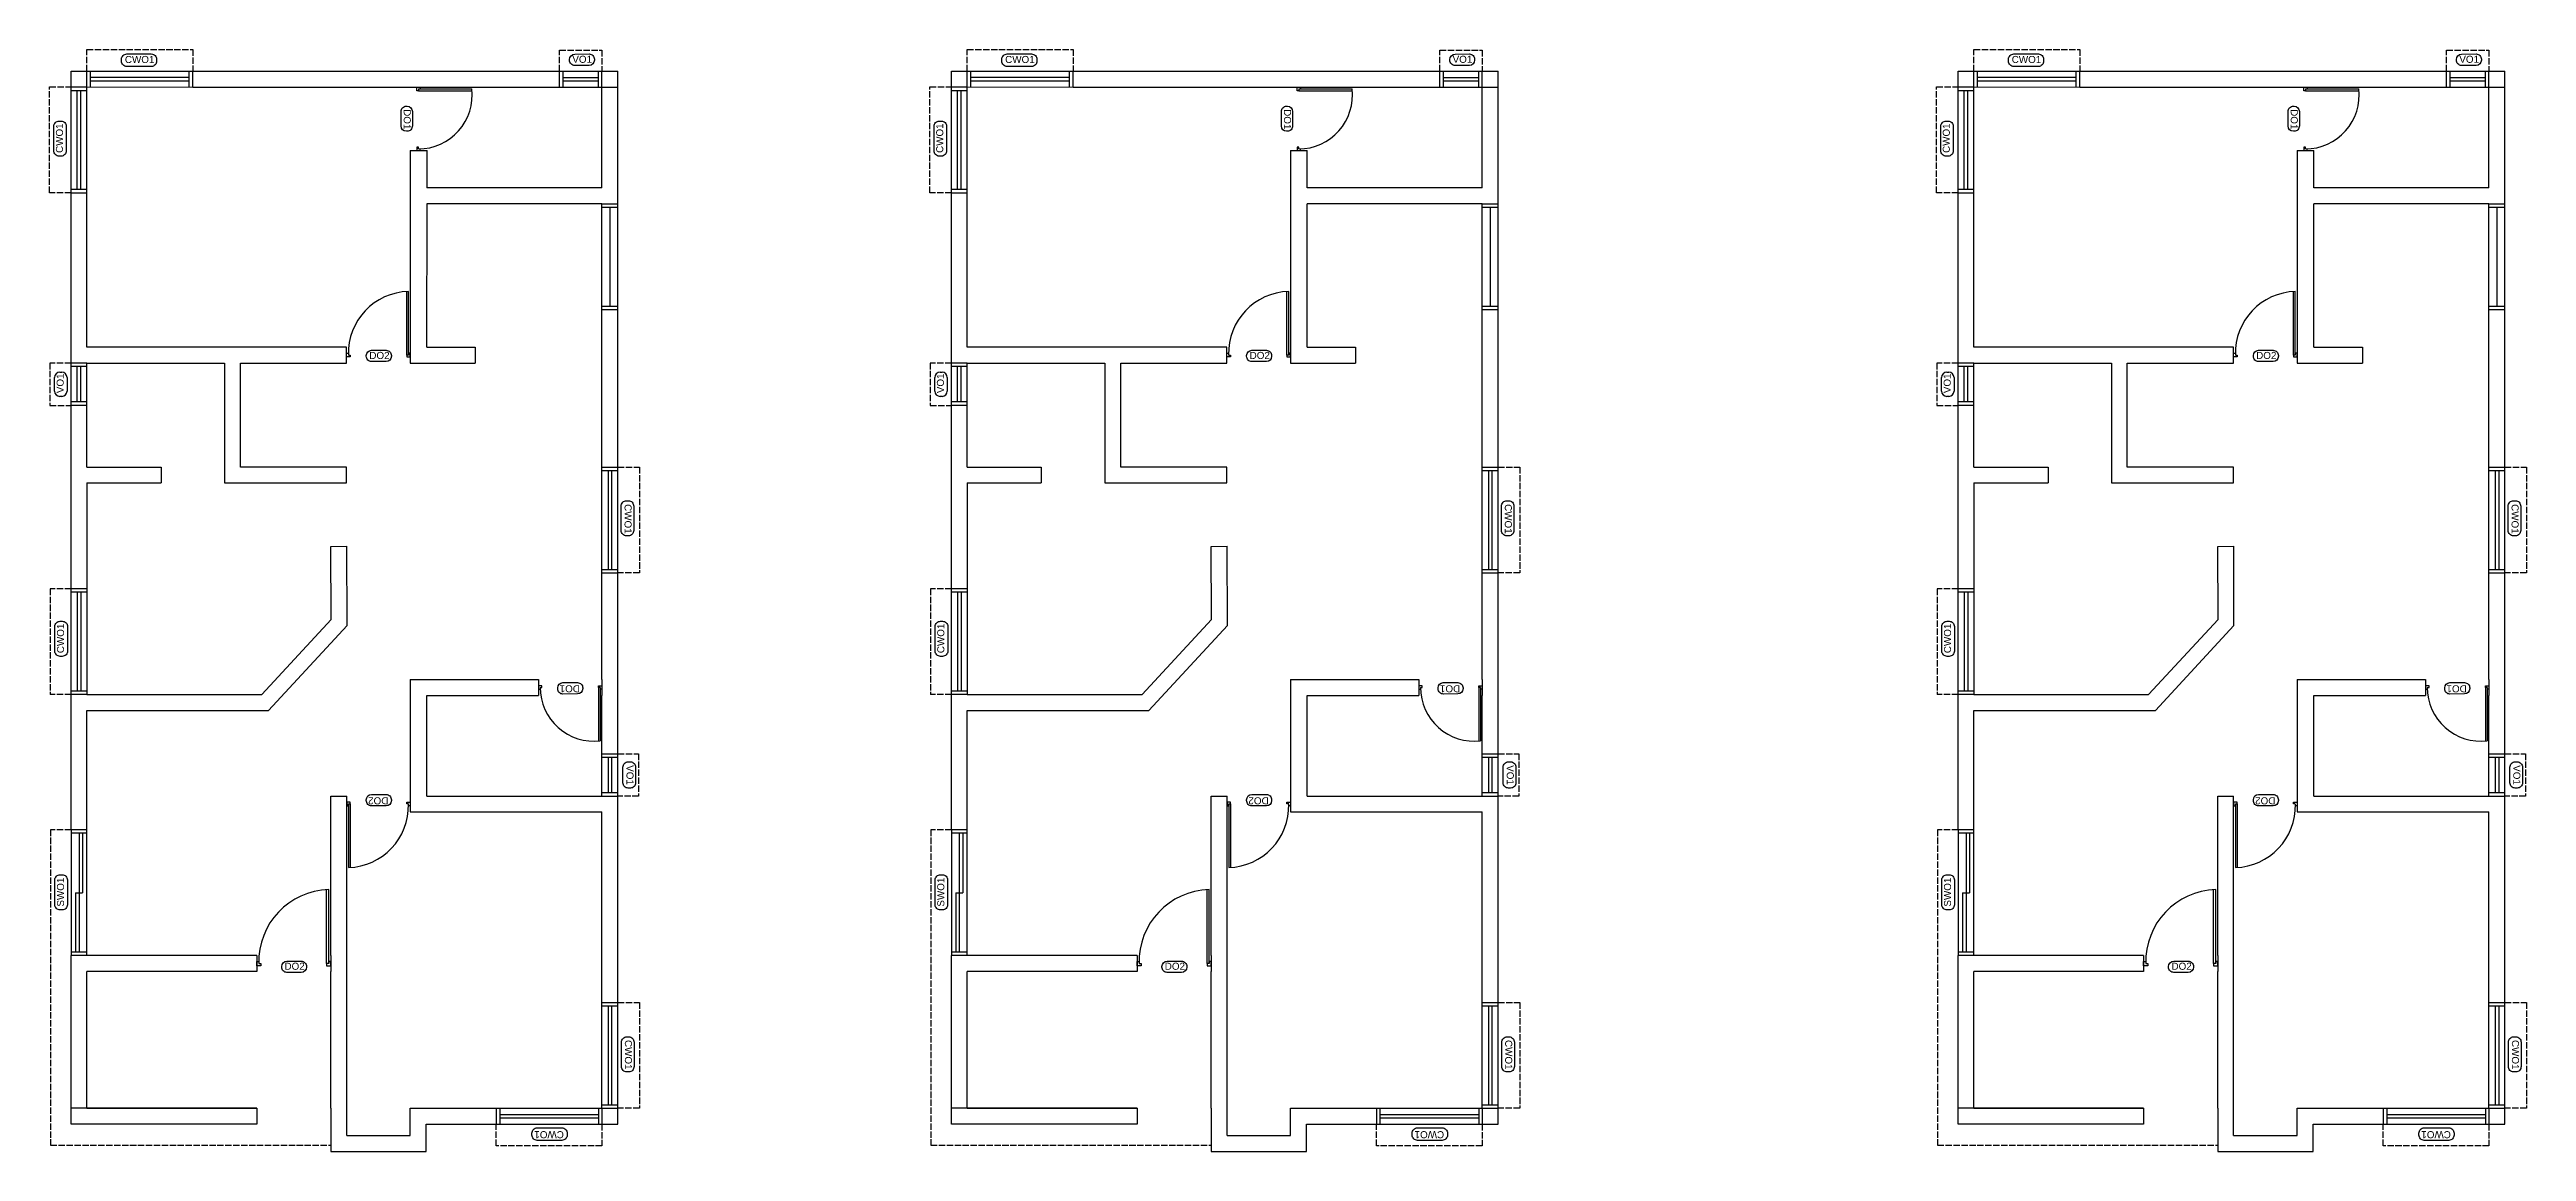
# Model space of a CAD drawing. Header units: inches. Extents: x 501 to 2996, y 333 to 2050.
# Drawn here: x 1592 to 2996, y 1425 to 2050 of the extents above; entities that cross this region are included whole.
import ezdxf

# ---------------------------------------------------------------- set-up
doc = ezdxf.new("R2010")
doc.units = ezdxf.units.IN
doc.header["$MEASUREMENT"] = 0
doc.linetypes.add('ACAD_ISO02W100', pattern=[15, 12, -3])
for name, color, linetype in [('BORDERS', 7, 'Continuous'), ('DOOR', 191, 'Continuous'), ('SUNSHADE', 150, 'ACAD_ISO02W100'), ('TEXT', 7, 'Continuous'), ('WALLS', 1, 'Continuous'), ('WINDOW', 5, 'Continuous')]:
    doc.layers.add(name, color=color, linetype=linetype)
doc.styles.get("Standard").update_dxf_attribs({"font": 'arial.ttf'})

msp = doc.modelspace()

# ---------------------------------------------------------------- texts
at = {"layer": 'TEXT', "ltscale": 0.3, "char_height": 4, "attachment_point": 1}
for s, insert in [('CWO1', (1634.4, 2046.4)), ('VO1', (1888.1, 2046.5)), ('CWO1', (2133.5, 2046.4)), ('VO1', (2387.2, 2046.5)), ('CWO1', (2704.2, 2046.4)), ('VO1', (2958, 2046.5)), ('DO2', (1773, 1878.6)), ('DO2', (2272.1, 1878.6)), ('DO2', (2842.8, 1878.6)), ('DO2', (1724.9, 1532.3)), ('DO2', (2224, 1532.3)), ('DO2', (2794.8, 1532.3))]:
    msp.add_mtext_dynamic_manual_height_columns(s, width=26.905, gutter_width=1, heights=[0], dxfattribs=dict(at, insert=insert))
for s, insert, rotation in [('DO1', (1796.5, 2016.2), 270), ('DO1', (2295.6, 2016.2), 270), ('DO1', (2866.4, 2016.2), 270), ('CWO1', (1595.3, 1991.4), 90), ('CWO1', (2094.4, 1991.4), 90), ('CWO1', (2665.1, 1991.4), 90), ('VO1', (1595.7, 1855.2), 90), ('VO1', (2094.8, 1855.2), 90), ('VO1', (2665.6, 1855.2), 90), ('CWO1', (1921.7, 1792.3), 270), ('CWO1', (2420.8, 1792.3), 270), ('CWO1', (2991.6, 1792.3), 270), ('CWO1', (1595.9, 1707.8), 90), ('CWO1', (2095, 1707.8), 90), ('CWO1', (2665.8, 1707.8), 90), ('DO1', (1892.4, 1685.6), 180), ('DO1', (2391.5, 1685.6), 180), ('DO1', (2962.2, 1685.6), 180), ('VO1', (1922.8, 1644.3), 270), ('VO1', (2421.9, 1644.3), 270), ('VO1', (2992.6, 1644.3), 270), ('DO2', (1783.8, 1622.1), 180), ('DO2', (2282.9, 1622.1), 180), ('DO2', (2853.7, 1622.1), 180), ('SWO1', (1595.9, 1564.1), 90), ('SWO1', (2095, 1564.1), 90), ('SWO1', (2665.8, 1564.1), 90), ('CWO1', (1921.9, 1488.5), 270), ('CWO1', (2421, 1488.5), 270), ('CWO1', (2991.8, 1488.5), 270), ('CWO1', (1883.3, 1432.8), 180), ('CWO1', (2382.4, 1432.8), 180), ('CWO1', (2953.2, 1432.8), 180)]:
    msp.add_mtext_dynamic_manual_height_columns(s, width=26.905, gutter_width=1, heights=[0], dxfattribs=dict(at, insert=insert, rotation=rotation))

# ---------------------------------------------------------------- linework, layer by layer
at = {"layer": 'BORDERS'}
for p, q in [((1904.9, 1962.6), (1913.9, 1962.6)), ((1904.9, 1960.6), (1913.9, 1960.6)), ((1909.4, 1960.6), (1909.4, 1904.6)), ((2404, 1962.6), (2413, 1962.6)), ((2404, 1960.6), (2413, 1960.6)), ((2408.5, 1960.6), (2408.5, 1904.6)), ((2974.8, 1962.6), (2983.8, 1962.6)), ((2974.8, 1960.6), (2983.8, 1960.6)), ((2979.3, 1960.6), (2979.3, 1904.6)), ((1904.9, 1904.6), (1913.9, 1904.6)), ((1904.9, 1902.6), (1913.9, 1902.6)), ((2404, 1904.6), (2413, 1904.6)), ((2404, 1902.6), (2413, 1902.6)), ((2974.8, 1904.6), (2983.8, 1904.6)), ((2974.8, 1902.6), (2983.8, 1902.6))]:
    msp.add_line(p, q, dxfattribs=at)
at = {"layer": 'DOOR'}
for p, q in [((1799.9, 2026.7), (1799.9, 2028.7)), ((1799.9, 2028.7), (1801.9, 2028.7)), ((1800.9, 2026.7), (1799.9, 2026.7)), ((1800.9, 2027.7), (1800.9, 2026.7)), ((1800.9, 2027.7), (1831.1, 2027.7)), ((1800.9, 2026.7), (1831.2, 2026.7)), ((1801.9, 2028.7), (1801.9, 2027.7)), ((2299, 2026.7), (2299, 2028.7)), ((2299, 2028.7), (2301, 2028.7)), ((2300, 2026.7), (2299, 2026.7)), ((2300, 2027.7), (2300, 2026.7)), ((2300, 2027.7), (2330.2, 2027.7)), ((2300, 2026.7), (2330.3, 2026.7)), ((2301, 2028.7), (2301, 2027.7)), ((2869.8, 2026.7), (2869.8, 2028.7)), ((2869.8, 2028.7), (2871.8, 2028.7)), ((2870.8, 2026.7), (2869.8, 2026.7)), ((2870.8, 2027.7), (2870.8, 2026.7)), ((2870.8, 2027.7), (2901, 2027.7)), ((2870.8, 2026.7), (2901.1, 2026.7)), ((2871.8, 2028.7), (2871.8, 2027.7)), ((1800.9, 1994.7), (1799.9, 1994.7)), ((1799.9, 1994.7), (1799.9, 1992.7)), ((1800.9, 1993.7), (1800.9, 1994.7)), ((2300, 1994.7), (2299, 1994.7)), ((2299, 1994.7), (2299, 1992.7)), ((2300, 1993.7), (2300, 1994.7)), ((2870.8, 1994.7), (2869.8, 1994.7)), ((2869.8, 1994.7), (2869.8, 1992.7)), ((2870.8, 1993.7), (2870.8, 1994.7)), ((1799.9, 1992.7), (1801.9, 1992.7)), ((1801.9, 1992.7), (1801.9, 1993.7)), ((2299, 1992.7), (2301, 1992.7)), ((2301, 1992.7), (2301, 1993.7)), ((2869.8, 1992.7), (2871.8, 1992.7)), ((2871.8, 1992.7), (2871.8, 1993.7)), ((1794.2, 1876.8), (1794.2, 1912.9)), ((1795.2, 1876.8), (1795.2, 1912.9)), ((2293.3, 1876.8), (2293.3, 1912.9)), ((2294.3, 1876.8), (2294.3, 1912.9)), ((2864, 1876.8), (2864, 1912.9)), ((2865, 1876.8), (2865, 1912.9)), ((1760.1, 1877.8), (1761.1, 1877.8)), ((1760.1, 1875.8), (1760.1, 1877.8)), ((1762.1, 1875.8), (1760.1, 1875.8)), ((1761.1, 1876.8), (1762.1, 1876.8)), ((1762.1, 1876.8), (1762.1, 1875.8)), ((1794.2, 1876.8), (1794.2, 1875.8)), ((1795.2, 1876.8), (1794.2, 1876.8)), ((1794.2, 1875.8), (1796.2, 1875.8)), ((1796.2, 1877.8), (1795.2, 1877.8)), ((1795.2, 1877.8), (1795.2, 1876.8)), ((1796.2, 1875.8), (1796.2, 1877.8)), ((2259.2, 1877.8), (2260.2, 1877.8)), ((2259.2, 1875.8), (2259.2, 1877.8)), ((2261.2, 1875.8), (2259.2, 1875.8)), ((2260.2, 1876.8), (2261.2, 1876.8)), ((2261.2, 1876.8), (2261.2, 1875.8)), ((2293.3, 1876.8), (2293.3, 1875.8)), ((2294.3, 1876.8), (2293.3, 1876.8)), ((2293.3, 1875.8), (2295.3, 1875.8)), ((2295.3, 1877.8), (2294.3, 1877.8)), ((2294.3, 1877.8), (2294.3, 1876.8)), ((2295.3, 1875.8), (2295.3, 1877.8)), ((2830, 1877.8), (2831, 1877.8)), ((2830, 1875.8), (2830, 1877.8)), ((2832, 1875.8), (2830, 1875.8)), ((2831, 1876.8), (2832, 1876.8)), ((2832, 1876.8), (2832, 1875.8)), ((2864, 1876.8), (2864, 1875.8)), ((2865, 1876.8), (2864, 1876.8)), ((2864, 1875.8), (2866, 1875.8)), ((2866, 1877.8), (2865, 1877.8)), ((2865, 1877.8), (2865, 1876.8)), ((2866, 1875.8), (2866, 1877.8)), ((1870.9, 1689.3), (1868.9, 1689.3)), ((1868.9, 1689.3), (1868.9, 1687.3)), ((1868.9, 1687.3), (1869.9, 1687.3)), ((1869.9, 1688.3), (1870.9, 1688.3)), ((1870.9, 1688.3), (1870.9, 1689.3)), ((1902.9, 1688.3), (1902.9, 1689.3)), ((1902.9, 1689.3), (1904.9, 1689.3)), ((1903.9, 1688.3), (1902.9, 1688.3)), ((1902.9, 1688.3), (1902.9, 1658)), ((1903.9, 1688.3), (1903.9, 1658.1)), ((1904.9, 1687.3), (1903.9, 1687.3)), ((1904.9, 1689.3), (1904.9, 1687.3)), ((2370, 1689.3), (2368, 1689.3)), ((2368, 1689.3), (2368, 1687.3)), ((2368, 1687.3), (2369, 1687.3)), ((2369, 1688.3), (2370, 1688.3)), ((2370, 1688.3), (2370, 1689.3)), ((2402, 1688.3), (2402, 1689.3)), ((2402, 1689.3), (2404, 1689.3)), ((2403, 1688.3), (2402, 1688.3)), ((2402, 1688.3), (2402, 1658)), ((2403, 1688.3), (2403, 1658.1)), ((2404, 1687.3), (2403, 1687.3)), ((2404, 1689.3), (2404, 1687.3)), ((2940.8, 1689.3), (2938.8, 1689.3)), ((2938.8, 1689.3), (2938.8, 1687.3)), ((2938.8, 1687.3), (2939.8, 1687.3)), ((2939.8, 1688.3), (2940.8, 1688.3)), ((2940.8, 1688.3), (2940.8, 1689.3)), ((2972.8, 1688.3), (2972.8, 1689.3)), ((2972.8, 1689.3), (2974.8, 1689.3)), ((2973.8, 1688.3), (2972.8, 1688.3)), ((2972.8, 1688.3), (2972.8, 1658)), ((2973.8, 1688.3), (2973.8, 1658.1)), ((2974.8, 1687.3), (2973.8, 1687.3)), ((2974.8, 1689.3), (2974.8, 1687.3)), ((1762.2, 1623.3), (1760.2, 1623.3)), ((1760.2, 1623.3), (1760.2, 1621.3)), ((1760.2, 1621.3), (1761.2, 1621.3)), ((1761.2, 1621.3), (1761.2, 1622.3)), ((1761.2, 1622.3), (1762.2, 1622.3)), ((1761.2, 1622.3), (1761.2, 1586.3)), ((1762.2, 1622.3), (1762.2, 1623.3)), ((1762.2, 1622.3), (1762.2, 1586.3)), ((1794.2, 1622.3), (1794.2, 1623.3)), ((1794.2, 1623.3), (1796.2, 1623.3)), ((1795.2, 1622.3), (1794.2, 1622.3)), ((1796.2, 1621.3), (1795.2, 1621.3)), ((1796.2, 1623.3), (1796.2, 1621.3)), ((2261.3, 1623.3), (2259.3, 1623.3)), ((2259.3, 1623.3), (2259.3, 1621.3)), ((2259.3, 1621.3), (2260.3, 1621.3)), ((2260.3, 1621.3), (2260.3, 1622.3)), ((2260.3, 1622.3), (2261.3, 1622.3)), ((2260.3, 1622.3), (2260.3, 1586.3)), ((2261.3, 1622.3), (2261.3, 1623.3)), ((2261.3, 1622.3), (2261.3, 1586.3)), ((2293.3, 1622.3), (2293.3, 1623.3)), ((2293.3, 1623.3), (2295.3, 1623.3)), ((2294.3, 1622.3), (2293.3, 1622.3)), ((2295.3, 1621.3), (2294.3, 1621.3)), ((2295.3, 1623.3), (2295.3, 1621.3)), ((2832, 1623.3), (2830, 1623.3)), ((2830, 1623.3), (2830, 1621.3)), ((2830, 1621.3), (2831, 1621.3)), ((2831, 1621.3), (2831, 1622.3)), ((2831, 1622.3), (2832, 1622.3)), ((2831, 1622.3), (2831, 1586.3)), ((2832, 1622.3), (2832, 1623.3)), ((2832, 1622.3), (2832, 1586.3)), ((2864, 1622.3), (2864, 1623.3)), ((2864, 1623.3), (2866, 1623.3)), ((2865, 1622.3), (2864, 1622.3)), ((2866, 1621.3), (2865.1, 1621.3)), ((2866, 1623.3), (2866, 1621.3)), ((1748.8, 1531.8), (1748.8, 1573.8)), ((1750, 1531.8), (1750, 1573.8)), ((2248, 1531.8), (2248, 1573.8)), ((2249.1, 1531.8), (2249.1, 1573.8)), ((2818.7, 1531.8), (2818.7, 1573.8)), ((2819.9, 1531.8), (2819.9, 1573.8)), ((1709.2, 1533), (1710.3, 1533)), ((1709.2, 1530.6), (1709.2, 1533)), ((1710.3, 1531.8), (1711.5, 1531.8)), ((1711.5, 1531.8), (1711.5, 1530.6)), ((1748.8, 1531.8), (1748.8, 1530.6)), ((1750, 1531.8), (1748.8, 1531.8)), ((1751.2, 1533), (1750, 1533)), ((1750, 1533), (1750, 1531.8)), ((1751.2, 1530.6), (1751.2, 1533)), ((2208.3, 1533), (2209.4, 1533)), ((2208.3, 1530.6), (2208.3, 1533)), ((2209.4, 1531.8), (2210.6, 1531.8)), ((2210.6, 1531.8), (2210.6, 1530.6)), ((2248, 1531.8), (2248, 1530.6)), ((2249.1, 1531.8), (2248, 1531.8)), ((2250.3, 1533), (2249.1, 1533)), ((2249.1, 1533), (2249.1, 1531.8)), ((2250.3, 1530.6), (2250.3, 1533)), ((2779, 1533), (2780.2, 1533)), ((2779, 1530.6), (2779, 1533)), ((2780.2, 1531.8), (2781.4, 1531.8)), ((2781.4, 1531.8), (2781.4, 1530.6)), ((2818.7, 1531.8), (2818.7, 1530.6)), ((2819.9, 1531.8), (2818.7, 1531.8)), ((2821, 1533), (2819.9, 1533)), ((2819.9, 1533), (2819.9, 1531.8)), ((2821, 1530.6), (2821, 1533)), ((1711.5, 1530.6), (1709.2, 1530.6)), ((1748.8, 1530.6), (1751.2, 1530.6)), ((2210.6, 1530.6), (2208.3, 1530.6)), ((2248, 1530.6), (2250.3, 1530.6)), ((2781.4, 1530.6), (2779, 1530.6)), ((2818.7, 1530.6), (2821, 1530.6))]:
    msp.add_line(p, q, dxfattribs=at)
for centre, radius, start, end in [((1800.9, 2024.1), 30.4, 270.0256, 6.8231), ((2300, 2024.1), 30.4, 270.0256, 6.8231), ((2870.8, 2024.1), 30.4, 270.0256, 6.8231), ((1796.2, 1877.8), 35.1, 91.6955, 181.5232), ((2295.3, 1877.8), 35.1, 91.6955, 181.5232), ((2866.1, 1877.8), 35.1, 91.6955, 181.5232), ((1900.3, 1688.3), 30.4, 179.9576, 276.7551), ((2399.4, 1688.3), 30.4, 179.9576, 276.7551), ((2970.2, 1688.3), 30.4, 179.9576, 276.7551), ((1760.1, 1621.3), 35.1, 271.6955, 1.5232), ((2259.2, 1621.3), 35.1, 271.6955, 1.5232), ((2830, 1621.3), 35.1, 271.6955, 1.5232), ((1751.2, 1532.9), 40.9, 91.6955, 181.5232), ((2250.3, 1532.9), 40.9, 91.6955, 181.5232), ((2821.1, 1532.9), 40.9, 91.6955, 181.5232)]:
    msp.add_arc(centre, radius, start, end, dxfattribs=at)
at = {"layer": 'SUNSHADE', "ltscale": 0.3}
for p, q in [((1612.9, 2037.8), (1612.9, 2050)), ((1612.9, 2050), (1672.9, 2050)), ((1672.9, 2050), (1672.9, 2037.8)), ((1880.9, 2037.8), (1880.9, 2049.6)), ((1880.9, 2049.6), (1904.9, 2049.6)), ((1904.9, 2049.6), (1904.9, 2037.8)), ((2112, 2037.8), (2112, 2050)), ((2112, 2050), (2172, 2050)), ((2172, 2050), (2172, 2037.8)), ((2380, 2037.8), (2380, 2049.6)), ((2380, 2049.6), (2404, 2049.6)), ((2404, 2049.6), (2404, 2037.8)), ((2682.8, 2037.8), (2682.8, 2050)), ((2682.8, 2050), (2742.8, 2050)), ((2742.8, 2050), (2742.8, 2037.8)), ((2950.8, 2037.8), (2950.8, 2049.6)), ((2950.8, 2049.6), (2974.8, 2049.6)), ((2974.8, 2049.6), (2974.8, 2037.8)), ((1591.7, 1968.8), (1591.7, 2028.8)), ((1591.7, 2028.8), (1603.9, 2028.8)), ((2090.8, 1968.8), (2090.8, 2028.8)), ((2090.8, 2028.8), (2103, 2028.8)), ((2661.6, 1968.8), (2661.6, 2028.8)), ((2661.6, 2028.8), (2673.8, 2028.8)), ((1603.9, 1968.8), (1591.7, 1968.8)), ((2103, 1968.8), (2090.8, 1968.8)), ((2673.8, 1968.8), (2661.6, 1968.8)), ((1603.9, 1872.3), (1591.9, 1872.3)), ((1591.9, 1872.3), (1591.9, 1848.3)), ((2103, 1872.3), (2091, 1872.3)), ((2091, 1872.3), (2091, 1848.3)), ((2673.8, 1872.3), (2661.8, 1872.3)), ((2661.8, 1872.3), (2661.8, 1848.3)), ((1591.9, 1848.3), (1603.9, 1848.3)), ((2091, 1848.3), (2103, 1848.3)), ((2661.8, 1848.3), (2673.8, 1848.3)), ((1913.9, 1813.3), (1926.2, 1813.3)), ((1926.2, 1813.3), (1926.2, 1753.3)), ((2413, 1813.3), (2425.3, 1813.3)), ((2425.3, 1813.3), (2425.3, 1753.3)), ((2983.8, 1813.3), (2996.1, 1813.3)), ((2996.1, 1813.3), (2996.1, 1753.3)), ((1603.9, 1744.3), (1592, 1744.3)), ((1592, 1744.3), (1592, 1684.3)), ((1926.2, 1753.3), (1913.9, 1753.3)), ((2103, 1744.3), (2091.1, 1744.3)), ((2091.1, 1744.3), (2091.1, 1684.3)), ((2425.3, 1753.3), (2413, 1753.3)), ((2673.8, 1744.3), (2661.9, 1744.3)), ((2661.9, 1744.3), (2661.9, 1684.3)), ((2996.1, 1753.3), (2983.8, 1753.3)), ((1603.9, 1684.3), (1592, 1684.3)), ((2103, 1684.3), (2091.1, 1684.3)), ((2673.8, 1684.3), (2661.9, 1684.3)), ((1913.9, 1650.8), (1925.7, 1650.8)), ((1925.7, 1650.8), (1925.7, 1626.8)), ((2413, 1650.8), (2424.8, 1650.8)), ((2424.8, 1650.8), (2424.8, 1626.8)), ((2983.8, 1650.8), (2995.6, 1650.8)), ((2995.6, 1650.8), (2995.6, 1626.8)), ((1925.7, 1626.8), (1913.9, 1626.8)), ((2424.8, 1626.8), (2413, 1626.8)), ((2995.6, 1626.8), (2983.8, 1626.8)), ((1603.9, 1607.7), (1592.3, 1607.7)), ((1592.3, 1607.7), (1592.3, 1428.9)), ((2103, 1607.7), (2091.4, 1607.7)), ((2091.4, 1607.7), (2091.4, 1428.9)), ((2673.8, 1607.7), (2662.2, 1607.7)), ((2662.2, 1607.7), (2662.2, 1428.9)), ((1913.9, 1509.8), (1926.2, 1509.8)), ((1926.2, 1509.8), (1926.2, 1449.8)), ((2413, 1509.8), (2425.3, 1509.8)), ((2425.3, 1509.8), (2425.3, 1449.8)), ((2983.8, 1509.8), (2996.1, 1509.8)), ((2996.1, 1509.8), (2996.1, 1449.8)), ((1926.2, 1449.8), (1913.9, 1449.8)), ((2425.3, 1449.8), (2413, 1449.8)), ((2996.1, 1449.8), (2983.8, 1449.8)), ((1844.9, 1428.5), (1844.9, 1440.8)), ((1904.9, 1440.8), (1904.9, 1428.5)), ((2344, 1428.5), (2344, 1440.8)), ((2404, 1440.8), (2404, 1428.5)), ((2914.8, 1428.5), (2914.8, 1440.8)), ((2974.8, 1440.8), (2974.8, 1428.5)), ((1592.3, 1428.9), (1751.2, 1428.9)), ((1904.9, 1428.5), (1844.9, 1428.5)), ((2091.4, 1428.9), (2250.3, 1428.9)), ((2404, 1428.5), (2344, 1428.5)), ((2662.2, 1428.9), (2821, 1428.9)), ((2974.8, 1428.5), (2914.8, 1428.5))]:
    msp.add_line(p, q, dxfattribs=at)
at = {"layer": 'TEXT', "ltscale": 0.3}
for p, q in [((1594.5, 1856.4), (1594.5, 1864.1)), ((1597.5, 1867.1), (1598.6, 1867.1)), ((1601.6, 1864.1), (1601.6, 1856.4)), ((2093.6, 1856.4), (2093.6, 1864.1)), ((2096.6, 1867.1), (2097.7, 1867.1)), ((2100.7, 1864.1), (2100.7, 1856.4)), ((2664.4, 1856.4), (2664.4, 1864.1)), ((2667.4, 1867.1), (2668.5, 1867.1)), ((2671.5, 1864.1), (2671.5, 1856.4)), ((1598.6, 1853.4), (1597.5, 1853.4)), ((2097.7, 1853.4), (2096.6, 1853.4)), ((2668.5, 1853.4), (2667.4, 1853.4))]:
    msp.add_line(p, q, dxfattribs=at)
for points in [[(1635.5, 2047.5), (1649.4, 2047.5, -0.414214), (1652.4, 2044.5), (1652.4, 2043.4, -0.414214), (1649.4, 2040.4), (1635.5, 2040.4, -0.414214), (1632.5, 2043.4), (1632.5, 2044.5, -0.414214)], [(1889.5, 2047.4), (1897.6, 2047.5, -0.414509), (1900.6, 2044.5), (1900.6, 2044, -0.413918), (1897.6, 2041), (1889.5, 2041, -0.414509), (1886.5, 2044), (1886.5, 2044.4, -0.413918)], [(2134.6, 2047.5), (2148.5, 2047.5, -0.414214), (2151.5, 2044.5), (2151.5, 2043.4, -0.414214), (2148.5, 2040.4), (2134.6, 2040.4, -0.414214), (2131.6, 2043.4), (2131.6, 2044.5, -0.414214)], [(2388.6, 2047.4), (2396.7, 2047.5, -0.414509), (2399.7, 2044.5), (2399.7, 2044, -0.413918), (2396.7, 2041), (2388.6, 2041, -0.414509), (2385.6, 2044), (2385.6, 2044.4, -0.413918)], [(2705.4, 2047.5), (2719.3, 2047.5, -0.414214), (2722.3, 2044.5), (2722.3, 2043.4, -0.414214), (2719.3, 2040.4), (2705.4, 2040.4, -0.414214), (2702.4, 2043.4), (2702.4, 2044.5, -0.414214)], [(2959.3, 2047.4), (2967.5, 2047.5, -0.414509), (2970.5, 2044.5), (2970.5, 2044, -0.413918), (2967.5, 2041), (2959.3, 2041, -0.414509), (2956.3, 2044), (2956.3, 2044.4, -0.413918)], [(1594.1, 1992.6), (1594.1, 2006.5, -0.414214), (1597.1, 2009.5), (1598.2, 2009.5, -0.414214), (1601.2, 2006.5), (1601.2, 1992.6, -0.414214), (1598.2, 1989.6), (1597.1, 1989.6, -0.414214)], [(1797.4, 2014.9), (1797.4, 2006.7, -0.414509), (1794.4, 2003.7), (1794, 2003.7, -0.413918), (1791, 2006.7), (1791, 2014.9, -0.414509), (1794, 2017.9), (1794.4, 2017.9, -0.413918)], [(2093.2, 1992.6), (2093.2, 2006.5, -0.414214), (2096.2, 2009.5), (2097.3, 2009.5, -0.414214), (2100.3, 2006.5), (2100.3, 1992.6, -0.414214), (2097.3, 1989.6), (2096.2, 1989.6, -0.414214)], [(2296.5, 2014.9), (2296.5, 2006.7, -0.414509), (2293.5, 2003.7), (2293.1, 2003.7, -0.413918), (2290.1, 2006.7), (2290.1, 2014.9, -0.414509), (2293.1, 2017.9), (2293.5, 2017.9, -0.413918)], [(2664, 1992.6), (2664, 2006.5, -0.414214), (2667, 2009.5), (2668.1, 2009.5, -0.414214), (2671.1, 2006.5), (2671.1, 1992.6, -0.414214), (2668.1, 1989.6), (2667, 1989.6, -0.414214)], [(2867.3, 2014.9), (2867.3, 2006.7, -0.414509), (2864.3, 2003.7), (2863.9, 2003.7, -0.413918), (2860.9, 2006.7), (2860.9, 2014.9, -0.414509), (2863.9, 2017.9), (2864.3, 2017.9, -0.413918)], [(1774.3, 1879.5), (1782.5, 1879.5, -0.414509), (1785.5, 1876.5), (1785.5, 1876.1, -0.413918), (1782.5, 1873.1), (1774.3, 1873.1, -0.414509), (1771.3, 1876.1), (1771.3, 1876.5, -0.413918)], [(2273.4, 1879.5), (2281.6, 1879.5, -0.414509), (2284.6, 1876.5), (2284.6, 1876.1, -0.413918), (2281.6, 1873.1), (2273.4, 1873.1, -0.414509), (2270.4, 1876.1), (2270.4, 1876.5, -0.413918)], [(2844.2, 1879.5), (2852.4, 1879.5, -0.414509), (2855.4, 1876.5), (2855.4, 1876.1, -0.413918), (2852.4, 1873.1), (2844.2, 1873.1, -0.414509), (2841.2, 1876.1), (2841.2, 1876.5, -0.413918)], [(1922.9, 1791.2), (1922.9, 1777.3, -0.414214), (1919.9, 1774.3), (1918.8, 1774.3, -0.414214), (1915.8, 1777.3), (1915.8, 1791.2, -0.414214), (1918.8, 1794.2), (1919.9, 1794.2, -0.414214)], [(2422, 1791.2), (2422, 1777.3, -0.414214), (2419, 1774.3), (2417.9, 1774.3, -0.414214), (2414.9, 1777.3), (2414.9, 1791.2, -0.414214), (2417.9, 1794.2), (2419, 1794.2, -0.414214)], [(2992.8, 1791.2), (2992.8, 1777.3, -0.414214), (2989.8, 1774.3), (2988.7, 1774.3, -0.414214), (2985.7, 1777.3), (2985.7, 1791.2, -0.414214), (2988.7, 1794.2), (2989.8, 1794.2, -0.414214)], [(1594.7, 1709), (1594.7, 1722.9, -0.414214), (1597.7, 1725.9), (1598.9, 1725.9, -0.414214), (1601.9, 1722.9), (1601.9, 1709, -0.414214), (1598.9, 1706), (1597.7, 1706, -0.414214)], [(2093.8, 1709), (2093.8, 1722.9, -0.414214), (2096.8, 1725.9), (2098, 1725.9, -0.414214), (2101, 1722.9), (2101, 1709, -0.414214), (2098, 1706), (2096.8, 1706, -0.414214)], [(2664.6, 1709), (2664.6, 1722.9, -0.414214), (2667.6, 1725.9), (2668.7, 1725.9, -0.414214), (2671.7, 1722.9), (2671.7, 1709, -0.414214), (2668.7, 1706), (2667.6, 1706, -0.414214)], [(1891, 1684.7), (1882.8, 1684.6, -0.414509), (1879.8, 1687.6), (1879.8, 1688.1, -0.413918), (1882.8, 1691.1), (1891, 1691.1, -0.414509), (1894, 1688.1), (1894, 1687.7, -0.413918)], [(2390.1, 1684.7), (2382, 1684.6, -0.414509), (2379, 1687.6), (2379, 1688.1, -0.413918), (2381.9, 1691.1), (2390.1, 1691.1, -0.414509), (2393.1, 1688.1), (2393.1, 1687.7, -0.413918)], [(2960.9, 1684.7), (2952.7, 1684.6, -0.414509), (2949.7, 1687.6), (2949.7, 1688.1, -0.413918), (2952.7, 1691.1), (2960.9, 1691.1, -0.414509), (2963.9, 1688.1), (2963.9, 1687.7, -0.413918)], [(1782.5, 1621.2), (1774.3, 1621.2, -0.414509), (1771.3, 1624.2), (1771.3, 1624.7, -0.413918), (1774.3, 1627.7), (1782.5, 1627.7, -0.414509), (1785.5, 1624.7), (1785.5, 1624.2, -0.413918)], [(2281.6, 1621.2), (2273.4, 1621.2, -0.414509), (2270.4, 1624.2), (2270.4, 1624.7, -0.413918), (2273.4, 1627.7), (2281.6, 1627.7, -0.414509), (2284.6, 1624.7), (2284.6, 1624.2, -0.413918)], [(2852.4, 1621.2), (2844.2, 1621.2, -0.414509), (2841.2, 1624.2), (2841.2, 1624.7, -0.413918), (2844.2, 1627.7), (2852.4, 1627.7, -0.414509), (2855.4, 1624.7), (2855.4, 1624.2, -0.413918)], [(1594.7, 1565.2), (1594.7, 1579.2, -0.414214), (1597.7, 1582.2), (1598.8, 1582.2, -0.414214), (1601.8, 1579.2), (1601.8, 1565.2, -0.414214), (1598.8, 1562.2), (1597.7, 1562.2, -0.414214)], [(2093.8, 1565.2), (2093.8, 1579.2, -0.414214), (2096.8, 1582.2), (2097.9, 1582.2, -0.414214), (2100.9, 1579.2), (2100.9, 1565.2, -0.414214), (2097.9, 1562.2), (2096.8, 1562.2, -0.414214)], [(2664.6, 1565.2), (2664.6, 1579.2, -0.414214), (2667.6, 1582.2), (2668.7, 1582.2, -0.414214), (2671.7, 1579.2), (2671.7, 1565.2, -0.414214), (2668.7, 1562.2), (2667.6, 1562.2, -0.414214)], [(1726.3, 1533.2), (1734.4, 1533.2, -0.414509), (1737.4, 1530.2), (1737.4, 1529.8, -0.413918), (1734.4, 1526.8), (1726.3, 1526.8, -0.414509), (1723.3, 1529.8), (1723.3, 1530.2, -0.413918)], [(2225.4, 1533.2), (2233.5, 1533.2, -0.414509), (2236.5, 1530.2), (2236.5, 1529.8, -0.413918), (2233.5, 1526.8), (2225.4, 1526.8, -0.414509), (2222.4, 1529.8), (2222.4, 1530.2, -0.413918)], [(2796.1, 1533.2), (2804.3, 1533.2, -0.414509), (2807.3, 1530.2), (2807.3, 1529.8, -0.413918), (2804.3, 1526.8), (2796.1, 1526.8, -0.414509), (2793.1, 1529.8), (2793.1, 1530.2, -0.413918)], [(1923.1, 1487.3), (1923.1, 1473.4, -0.414214), (1920.1, 1470.4), (1919, 1470.4, -0.414214), (1916, 1473.4), (1916, 1487.3, -0.414214), (1919, 1490.3), (1920.1, 1490.3, -0.414214)], [(2422.2, 1487.3), (2422.2, 1473.4, -0.414214), (2419.2, 1470.4), (2418.1, 1470.4, -0.414214), (2415.1, 1473.4), (2415.1, 1487.3, -0.414214), (2418.1, 1490.3), (2419.2, 1490.3, -0.414214)], [(2993, 1487.3), (2993, 1473.4, -0.414214), (2990, 1470.4), (2988.8, 1470.4, -0.414214), (2985.8, 1473.4), (2985.8, 1487.3, -0.414214), (2988.8, 1490.3), (2990, 1490.3, -0.414214)], [(1882.2, 1431.6), (1868.2, 1431.6, -0.414214), (1865.2, 1434.6), (1865.2, 1435.7, -0.414214), (1868.2, 1438.7), (1882.2, 1438.7, -0.414214), (1885.2, 1435.7), (1885.2, 1434.6, -0.414214)], [(2381.3, 1431.6), (2367.3, 1431.6, -0.414214), (2364.3, 1434.6), (2364.3, 1435.7, -0.414214), (2367.3, 1438.7), (2381.3, 1438.7, -0.414214), (2384.3, 1435.7), (2384.3, 1434.6, -0.414214)], [(2952, 1431.6), (2938.1, 1431.6, -0.414214), (2935.1, 1434.6), (2935.1, 1435.7, -0.414214), (2938.1, 1438.7), (2952, 1438.7, -0.414214), (2955, 1435.7), (2955, 1434.6, -0.414214)]]:
    msp.add_lwpolyline(points, format="xyb", close=True, dxfattribs=at)
for points in [[(1919.8, 1631.3, -0.414214), (1916.8, 1634.3), (1916.8, 1643.2, -0.414214), (1919.8, 1646.2), (1921, 1646.2, -0.414214), (1924, 1643.2), (1924, 1634.3, -0.414214), (1921, 1631.3), (1919.8, 1631.3)], [(2418.9, 1631.3, -0.414214), (2415.9, 1634.3), (2415.9, 1643.2, -0.414214), (2418.9, 1646.2), (2420.1, 1646.2, -0.414214), (2423.1, 1643.2), (2423.1, 1634.3, -0.414214), (2420.1, 1631.3), (2418.9, 1631.3)], [(2989.7, 1631.3, -0.414214), (2986.7, 1634.3), (2986.7, 1643.2, -0.414214), (2989.7, 1646.2), (2990.8, 1646.2, -0.414214), (2993.8, 1643.2), (2993.8, 1634.3, -0.414214), (2990.8, 1631.3), (2989.7, 1631.3)]]:
    msp.add_lwpolyline(points, format="xyb", dxfattribs=at)
for centre, start, end in [((1597.5, 1864.1), 90, 180), ((1597.5, 1856.4), 180, 270), ((1598.6, 1864.1), 0, 90), ((1598.6, 1856.4), 270, 0), ((2096.6, 1864.1), 90, 180), ((2096.6, 1856.4), 180, 270), ((2097.7, 1864.1), 0, 90), ((2097.7, 1856.4), 270, 0), ((2667.4, 1864.1), 90, 180), ((2667.4, 1856.4), 180, 270), ((2668.5, 1864.1), 0, 90), ((2668.5, 1856.4), 270, 0)]:
    msp.add_arc(centre, 3, start, end, dxfattribs=at)
at = {"layer": 'WALLS'}
for p, q in [((1603.9, 1872.3), (1603.9, 2037.8)), ((1603.9, 2037.8), (1612.9, 2037.8)), ((1672.9, 2037.8), (1880.9, 2037.8)), ((1904.9, 2037.8), (1913.9, 2037.8)), ((1913.9, 1813.3), (1913.9, 2037.8)), ((2103, 1872.3), (2103, 2037.8)), ((2103, 2037.8), (2112, 2037.8)), ((2172, 2037.8), (2380, 2037.8)), ((2404, 2037.8), (2413, 2037.8)), ((2413, 1813.3), (2413, 2037.8)), ((2673.8, 1872.3), (2673.8, 2037.8)), ((2673.8, 2037.8), (2682.8, 2037.8)), ((2742.8, 2037.8), (2950.8, 2037.8)), ((2974.8, 2037.8), (2983.8, 2037.8)), ((2983.8, 1813.3), (2983.8, 2037.8)), ((1672.9, 2028.7), (1796.2, 2028.7)), ((1796.2, 2028.7), (1805.6, 2028.7)), ((1805.6, 2028.7), (1880.9, 2028.6)), ((1904.9, 1971.6), (1904.9, 2028.6)), ((1904.9, 2028.6), (1913.9, 2028.6)), ((2172, 2028.7), (2295.3, 2028.7)), ((2295.3, 2028.7), (2304.7, 2028.7)), ((2304.7, 2028.7), (2380, 2028.6)), ((2404, 1971.6), (2404, 2028.6)), ((2404, 2028.6), (2413, 2028.6)), ((2742.8, 2028.7), (2866, 2028.7)), ((2866, 2028.7), (2875.5, 2028.7)), ((2875.5, 2028.7), (2950.8, 2028.6)), ((2974.8, 1971.6), (2974.8, 2028.6)), ((2974.8, 2028.6), (2983.8, 2028.6)), ((1796.2, 1992.7), (1796.2, 1872.3)), ((1796.2, 1992.7), (1805.7, 1992.7)), ((1805.7, 1971.6), (1805.7, 1992.7)), ((2295.3, 1992.7), (2295.3, 1872.3)), ((2295.3, 1992.7), (2304.8, 1992.7)), ((2304.8, 1971.6), (2304.8, 1992.7)), ((2866, 1992.7), (2866, 1872.3)), ((2866, 1992.7), (2875.5, 1992.7)), ((2875.5, 1971.6), (2875.5, 1992.7)), ((1612.9, 1881.3), (1612.9, 1968.8)), ((1904.9, 1971.6), (1805.6, 1971.6)), ((2112, 1881.3), (2112, 1968.8)), ((2404, 1971.6), (2304.7, 1971.6)), ((2682.8, 1881.3), (2682.8, 1968.8)), ((2974.8, 1971.6), (2875.5, 1971.6)), ((1904.9, 1962.6), (1805.6, 1962.6)), ((1805.6, 1881.3), (1805.7, 1962.6)), ((1904.9, 1813.3), (1904.9, 1962.6)), ((2404, 1962.6), (2304.7, 1962.6)), ((2304.7, 1881.3), (2304.8, 1962.6)), ((2404, 1813.3), (2404, 1962.6)), ((2974.8, 1962.6), (2875.5, 1962.6)), ((2875.5, 1881.3), (2875.5, 1962.6)), ((2974.8, 1813.3), (2974.8, 1962.6)), ((1760.1, 1881.3), (1612.9, 1881.3)), ((1612.9, 1872.3), (1690.9, 1872.3)), ((1690.9, 1872.3), (1690.9, 1813.3)), ((1699.9, 1872.3), (1760.1, 1872.3)), ((1699.9, 1813.3), (1699.9, 1872.3)), ((1760.1, 1872.3), (1760.1, 1881.3)), ((1796.2, 1872.3), (1805.6, 1872.3)), ((1805.6, 1881.3), (1833.1, 1881.3)), ((1805.6, 1872.3), (1805.6, 1872.3)), ((1805.6, 1872.3), (1833.1, 1872.3)), ((1833.1, 1881.3), (1833.1, 1872.3)), ((2259.2, 1881.3), (2112, 1881.3)), ((2112, 1872.3), (2190, 1872.3)), ((2190, 1872.3), (2190, 1813.3)), ((2199, 1872.3), (2259.2, 1872.3)), ((2199, 1813.3), (2199, 1872.3)), ((2259.2, 1872.3), (2259.2, 1881.3)), ((2295.3, 1872.3), (2304.7, 1872.3)), ((2304.7, 1881.3), (2332.2, 1881.3)), ((2304.7, 1872.3), (2304.7, 1872.3)), ((2304.7, 1872.3), (2332.2, 1872.3)), ((2332.2, 1881.3), (2332.2, 1872.3)), ((2830, 1881.3), (2682.8, 1881.3)), ((2682.8, 1872.3), (2760.8, 1872.3)), ((2760.8, 1872.3), (2760.8, 1813.3)), ((2769.7, 1872.3), (2830, 1872.3)), ((2769.7, 1813.3), (2769.7, 1872.3)), ((2830, 1872.3), (2830, 1881.3)), ((2866, 1872.3), (2875.5, 1872.3)), ((2875.5, 1881.3), (2903, 1881.3)), ((2875.5, 1872.3), (2875.5, 1872.3)), ((2875.5, 1872.3), (2903, 1872.3)), ((2903, 1881.3), (2903, 1872.3)), ((1603.9, 1744.3), (1603.9, 1848.3)), ((1612.9, 1813.3), (1612.9, 1848.3)), ((2103, 1744.3), (2103, 1848.3)), ((2112, 1813.3), (2112, 1848.3)), ((2673.8, 1744.3), (2673.8, 1848.3)), ((2682.8, 1813.3), (2682.8, 1848.3)), ((1654.9, 1813.3), (1654.9, 1804.3)), ((1690.9, 1813.3), (1690.9, 1804.3)), ((1760.1, 1813.3), (1699.9, 1813.3)), ((2154, 1813.3), (2154, 1804.3)), ((2190, 1813.3), (2190, 1804.3)), ((2259.2, 1813.3), (2199, 1813.3)), ((2724.8, 1813.3), (2724.8, 1804.3)), ((2760.8, 1813.3), (2760.8, 1804.3)), ((2830, 1813.3), (2769.7, 1813.3)), ((1612.9, 1804.3), (1654.9, 1804.3)), ((1690.9, 1804.3), (1751.4, 1804.3)), ((1751.4, 1804.3), (1760.1, 1804.4)), ((2112, 1804.3), (2154, 1804.3)), ((2190, 1804.3), (2250.5, 1804.3)), ((2250.5, 1804.3), (2259.2, 1804.4)), ((2682.8, 1804.3), (2724.8, 1804.3)), ((2760.8, 1804.3), (2821.2, 1804.3)), ((2821.2, 1804.3), (2830, 1804.4)), ((1751.2, 1768.3), (1760.2, 1768.4)), ((2250.3, 1768.3), (2259.3, 1768.4)), ((2821.1, 1768.3), (2830.1, 1768.4)), ((1904.9, 1692.8), (1904.9, 1753.3)), ((1913.9, 1650.8), (1913.9, 1753.3)), ((2404, 1692.8), (2404, 1753.3)), ((2413, 1650.8), (2413, 1753.3)), ((2974.8, 1692.8), (2974.8, 1753.3)), ((2983.8, 1650.8), (2983.8, 1753.3)), ((1796.2, 1692.8), (1796.2, 1617.8)), ((1796.2, 1692.8), (1868.9, 1692.8)), ((1868.9, 1692.8), (1868.9, 1683.8)), ((1904.9, 1692.8), (1904.9, 1683.8)), ((1913.9, 1692.8), (1913.9, 1692.8)), ((2295.3, 1692.8), (2295.3, 1617.8)), ((2295.3, 1692.8), (2368, 1692.8)), ((2368, 1692.8), (2368, 1683.8)), ((2404, 1692.8), (2404, 1683.8)), ((2413, 1692.8), (2413, 1692.8)), ((2866, 1692.8), (2866, 1617.8)), ((2866, 1692.8), (2938.8, 1692.8)), ((2938.8, 1692.8), (2938.8, 1683.8)), ((2974.8, 1692.8), (2974.8, 1683.8)), ((2983.8, 1692.8), (2983.8, 1692.8)), ((1603.9, 1607.7), (1603.9, 1684.3)), ((1805.6, 1626.8), (1805.6, 1683.8)), ((1805.6, 1683.8), (1868.9, 1683.8)), ((1904.9, 1650.8), (1904.9, 1683.8)), ((1904.9, 1683.8), (1904.9, 1683.8)), ((2103, 1607.7), (2103, 1684.3)), ((2304.7, 1626.8), (2304.7, 1683.8)), ((2304.7, 1683.8), (2368, 1683.8)), ((2404, 1650.8), (2404, 1683.8)), ((2404, 1683.8), (2404, 1683.8)), ((2673.8, 1607.7), (2673.8, 1684.3)), ((2875.5, 1626.8), (2875.5, 1683.8)), ((2875.5, 1683.8), (2938.8, 1683.8)), ((2974.8, 1650.8), (2974.8, 1683.8)), ((2974.8, 1683.8), (2974.8, 1683.8)), ((1751.2, 1536.3), (1751.2, 1626.8)), ((1751.2, 1626.8), (1760.2, 1626.8)), ((1760.2, 1434.3), (1760.2, 1626.8)), ((1796.2, 1617.8), (1904.9, 1617.8)), ((1805.6, 1626.8), (1904.9, 1626.8)), ((1904.9, 1509.8), (1904.9, 1617.8)), ((1913.9, 1509.8), (1913.9, 1626.8)), ((2250.3, 1536.3), (2250.3, 1626.8)), ((2250.3, 1626.8), (2259.3, 1626.8)), ((2259.3, 1434.3), (2259.3, 1626.8)), ((2295.3, 1617.8), (2404, 1617.8)), ((2304.7, 1626.8), (2404, 1626.8)), ((2404, 1509.8), (2404, 1617.8)), ((2413, 1509.8), (2413, 1626.8)), ((2821, 1536.3), (2821, 1626.8)), ((2821, 1626.8), (2830, 1626.8)), ((2830, 1434.3), (2830, 1626.8)), ((2866, 1617.8), (2974.8, 1617.8)), ((2875.5, 1626.8), (2974.8, 1626.8)), ((2974.8, 1509.8), (2974.8, 1617.8)), ((2983.8, 1509.8), (2983.8, 1626.8)), ((1603.9, 1440.8), (1603.9, 1536.3)), ((1603.9, 1528.8), (1603.9, 1536.3)), ((1709.2, 1536.3), (1612.9, 1536.3)), ((1709.2, 1536.3), (1709.2, 1527.3)), ((1751.2, 1536.3), (1751.2, 1527.3)), ((2103, 1440.8), (2103, 1536.3)), ((2103, 1528.8), (2103, 1536.3)), ((2208.3, 1536.3), (2112, 1536.3)), ((2208.3, 1536.3), (2208.3, 1527.3)), ((2250.3, 1536.3), (2250.3, 1527.3)), ((2673.8, 1440.8), (2673.8, 1536.3)), ((2673.8, 1528.8), (2673.8, 1536.3)), ((2779, 1536.3), (2682.8, 1536.3)), ((2779, 1536.3), (2779, 1527.3)), ((2821, 1536.3), (2821, 1527.3)), ((1612.9, 1449.8), (1612.9, 1527.3)), ((1709.2, 1527.3), (1612.9, 1527.3)), ((1709.2, 1527.3), (1612.9, 1527.3)), ((1751.2, 1449.8), (1751.2, 1527.3)), ((2112, 1449.8), (2112, 1527.3)), ((2208.3, 1527.3), (2112, 1527.3)), ((2208.3, 1527.3), (2112, 1527.3)), ((2250.3, 1449.8), (2250.3, 1527.3)), ((2682.8, 1449.8), (2682.8, 1527.3)), ((2779, 1527.3), (2682.8, 1527.3)), ((2779, 1527.3), (2682.8, 1527.3)), ((2821, 1449.8), (2821, 1527.3)), ((1709.2, 1449.8), (1603.9, 1449.8)), ((1612.9, 1449.8), (1709.2, 1449.8)), ((1709.2, 1449.8), (1709.2, 1440.8)), ((1751.2, 1449.8), (1751.2, 1440.8)), ((1796.2, 1449.8), (1844.9, 1449.8)), ((1796.2, 1434.3), (1796.2, 1449.8)), ((1904.9, 1449.8), (1913.9, 1449.8)), ((1913.9, 1440.8), (1913.9, 1449.8)), ((2208.3, 1449.8), (2103, 1449.8)), ((2112, 1449.8), (2208.3, 1449.8)), ((2208.3, 1449.8), (2208.3, 1440.8)), ((2250.3, 1449.8), (2250.3, 1440.8)), ((2295.3, 1449.8), (2344, 1449.8)), ((2295.3, 1434.3), (2295.3, 1449.8)), ((2404, 1449.8), (2413, 1449.8)), ((2413, 1440.8), (2413, 1449.8)), ((2779, 1449.8), (2673.8, 1449.8)), ((2682.8, 1449.8), (2779, 1449.8)), ((2779, 1449.8), (2779, 1440.8)), ((2821, 1449.8), (2821, 1440.8)), ((2866.1, 1449.8), (2914.8, 1449.8)), ((2866.1, 1434.3), (2866.1, 1449.8)), ((2974.8, 1449.8), (2983.8, 1449.8)), ((2983.8, 1440.8), (2983.8, 1449.8)), ((1709.2, 1440.8), (1603.9, 1440.8)), ((1751.2, 1440.8), (1751.2, 1425.3)), ((1760.2, 1434.3), (1796.2, 1434.3)), ((1805.2, 1440.8), (1844.9, 1440.8)), ((1805.2, 1425.3), (1805.2, 1440.8)), ((1904.9, 1440.8), (1913.9, 1440.8)), ((2208.3, 1440.8), (2103, 1440.8)), ((2250.3, 1440.8), (2250.3, 1425.3)), ((2259.3, 1434.3), (2295.3, 1434.3)), ((2304.3, 1440.8), (2344, 1440.8)), ((2304.3, 1425.3), (2304.3, 1440.8)), ((2404, 1440.8), (2413, 1440.8)), ((2779, 1440.8), (2673.8, 1440.8)), ((2821, 1440.8), (2821, 1425.3)), ((2830, 1434.3), (2866.1, 1434.3)), ((2875.1, 1440.8), (2914.8, 1440.8)), ((2875.1, 1425.3), (2875.1, 1440.8)), ((2974.8, 1440.8), (2983.8, 1440.8)), ((1751.2, 1425.3), (1805.2, 1425.3)), ((2250.3, 1425.3), (2304.3, 1425.3)), ((2821, 1425.3), (2875.1, 1425.3))]:
    msp.add_line(p, q, dxfattribs=at)
at = {"layer": 'WALLS', "ltscale": 0.3}
for p, q in [((1612.9, 1607.7), (1612.9, 1675.3)), ((2112, 1607.7), (2112, 1675.3)), ((2682.8, 1607.7), (2682.8, 1675.3))]:
    msp.add_line(p, q, dxfattribs=at)
at = {"layer": 'WALLS'}
for points in [[(1603.9, 2028.8), (1603.9, 2037.8)], [(2103, 2028.8), (2103, 2037.8)], [(2673.8, 2028.8), (2673.8, 2037.8)], [(1603.9, 1887.8), (1603.9, 1968.8)], [(2103, 1887.8), (2103, 1968.8)], [(2673.8, 1887.8), (2673.8, 1968.8)], [(1612.9, 1813.3), (1654.9, 1813.3)], [(1760.1, 1804.4), (1760.1, 1813.3)], [(2112, 1813.3), (2154, 1813.3)], [(2259.2, 1804.4), (2259.2, 1813.3)], [(2682.8, 1813.3), (2724.8, 1813.3)], [(2830, 1804.4), (2830, 1813.3)], [(1612.9, 1804.3), (1612.9, 1744.3)], [(2112, 1804.3), (2112, 1744.3)], [(2682.8, 1804.3), (2682.8, 1744.3)], [(1612.9, 1675.3), (1715.9, 1675.3), (1760.4, 1723.4), (1760.2, 1768.4)], [(1751.3, 1726.9), (1751.2, 1768.3)], [(2112, 1675.3), (2215, 1675.3), (2259.5, 1723.4), (2259.3, 1768.4)], [(2250.5, 1726.9), (2250.3, 1768.3)], [(2682.8, 1675.3), (2785.8, 1675.3), (2830.2, 1723.4), (2830.1, 1768.4)], [(2821.2, 1726.9), (2821.1, 1768.3)], [(1612.9, 1684.3), (1712, 1684.3), (1751.4, 1726.9)], [(2112, 1684.3), (2211.1, 1684.3), (2250.5, 1726.9)], [(2682.8, 1684.3), (2781.8, 1684.3), (2821.2, 1726.9)]]:
    msp.add_lwpolyline(points, dxfattribs=at)
at = {"layer": 'WINDOW'}
for p, q in [((1612.9, 2037.8), (1672.9, 2037.8)), ((1612.9, 2028.8), (1612.9, 2037.8)), ((1614.9, 2028.8), (1614.9, 2037.8)), ((1670.9, 2028.8), (1670.9, 2037.8)), ((1672.9, 2028.8), (1672.9, 2037.8)), ((1880.9, 2037.8), (1904.9, 2037.8)), ((1880.9, 2028.6), (1880.9, 2037.8)), ((1882.9, 2028.6), (1882.9, 2037.8)), ((1902.9, 2028.6), (1902.9, 2037.8)), ((1904.9, 2028.6), (1904.9, 2037.8)), ((2112, 2037.8), (2172, 2037.8)), ((2112, 2028.8), (2112, 2037.8)), ((2114, 2028.8), (2114, 2037.8)), ((2170, 2028.8), (2170, 2037.8)), ((2172, 2028.8), (2172, 2037.8)), ((2380, 2037.8), (2404, 2037.8)), ((2380, 2028.6), (2380, 2037.8)), ((2382, 2028.6), (2382, 2037.8)), ((2402, 2028.6), (2402, 2037.8)), ((2404, 2028.6), (2404, 2037.8)), ((2682.8, 2037.8), (2742.8, 2037.8)), ((2682.8, 2028.8), (2682.8, 2037.8)), ((2684.8, 2028.8), (2684.8, 2037.8)), ((2740.8, 2028.8), (2740.8, 2037.8)), ((2742.8, 2028.8), (2742.8, 2037.8)), ((2950.8, 2037.8), (2974.8, 2037.8)), ((2950.8, 2028.6), (2950.8, 2037.8)), ((2952.8, 2028.6), (2952.8, 2037.8)), ((2972.8, 2028.6), (2972.8, 2037.8)), ((2974.8, 2028.6), (2974.8, 2037.8)), ((1603.9, 2028.8), (1612.9, 2028.8)), ((1603.9, 2028.8), (1612.9, 2028.8)), ((1603.9, 2026.8), (1612.9, 2026.8)), ((1607.4, 1970.8), (1607.4, 2026.8)), ((1609.4, 1970.8), (1609.4, 2026.8)), ((1612.9, 1968.8), (1612.9, 2028.8)), ((1612.9, 2028.8), (1612.9, 2028.8)), ((1612.9, 2028.8), (1672.9, 2028.7)), ((1614.9, 2034.3), (1670.9, 2034.3)), ((1614.9, 2032.3), (1670.9, 2032.3)), ((1880.9, 2028.6), (1904.9, 2028.6)), ((1882.9, 2034.2), (1902.9, 2034.2)), ((1882.9, 2032.2), (1902.9, 2032.2)), ((2103, 2028.8), (2112, 2028.8)), ((2103, 2028.8), (2112, 2028.8)), ((2103, 2026.8), (2112, 2026.8)), ((2106.5, 1970.8), (2106.5, 2026.8)), ((2108.5, 1970.8), (2108.5, 2026.8)), ((2112, 1968.8), (2112, 2028.8)), ((2112, 2028.8), (2112, 2028.8)), ((2112, 2028.8), (2172, 2028.7)), ((2114, 2034.3), (2170, 2034.3)), ((2114, 2032.3), (2170, 2032.3)), ((2380, 2028.6), (2404, 2028.6)), ((2382, 2034.2), (2402, 2034.2)), ((2382, 2032.2), (2402, 2032.2)), ((2673.8, 2028.8), (2682.8, 2028.8)), ((2673.8, 2028.8), (2682.8, 2028.8)), ((2673.8, 2026.8), (2682.8, 2026.8)), ((2677.3, 1970.8), (2677.3, 2026.8)), ((2679.3, 1970.8), (2679.3, 2026.8)), ((2682.8, 1968.8), (2682.8, 2028.8)), ((2682.8, 2028.8), (2682.8, 2028.8)), ((2682.8, 2028.8), (2742.8, 2028.7)), ((2684.8, 2034.3), (2740.8, 2034.3)), ((2684.8, 2032.3), (2740.8, 2032.3)), ((2950.8, 2028.6), (2974.8, 2028.6)), ((2952.8, 2034.2), (2972.8, 2034.2)), ((2952.8, 2032.2), (2972.8, 2032.2)), ((1603.9, 1970.8), (1612.9, 1970.8)), ((1603.9, 1968.8), (1612.9, 1968.8)), ((2103, 1970.8), (2112, 1970.8)), ((2103, 1968.8), (2112, 1968.8)), ((2673.8, 1970.8), (2682.8, 1970.8)), ((2673.8, 1968.8), (2682.8, 1968.8)), ((1603.9, 1848.3), (1603.9, 1872.3)), ((1612.9, 1872.3), (1603.9, 1872.3)), ((1612.9, 1870.3), (1603.9, 1870.3)), ((1607.4, 1850.3), (1607.4, 1870.3)), ((1609.4, 1850.3), (1609.4, 1870.3)), ((1612.9, 1848.3), (1612.9, 1872.3)), ((2103, 1848.3), (2103, 1872.3)), ((2112, 1872.3), (2103, 1872.3)), ((2112, 1870.3), (2103, 1870.3)), ((2106.5, 1850.3), (2106.5, 1870.3)), ((2108.5, 1850.3), (2108.5, 1870.3)), ((2112, 1848.3), (2112, 1872.3)), ((2673.8, 1848.3), (2673.8, 1872.3)), ((2682.8, 1872.3), (2673.8, 1872.3)), ((2682.8, 1870.3), (2673.8, 1870.3)), ((2677.3, 1850.3), (2677.3, 1870.3)), ((2679.3, 1850.3), (2679.3, 1870.3)), ((2682.8, 1848.3), (2682.8, 1872.3)), ((1612.9, 1850.3), (1603.9, 1850.3)), ((1612.9, 1848.3), (1603.9, 1848.3)), ((2112, 1850.3), (2103, 1850.3)), ((2112, 1848.3), (2103, 1848.3)), ((2682.8, 1850.3), (2673.8, 1850.3)), ((2682.8, 1848.3), (2673.8, 1848.3)), ((1904.9, 1753.3), (1904.9, 1813.3)), ((1904.9, 1813.3), (1913.9, 1813.3)), ((1913.9, 1753.3), (1913.9, 1813.3)), ((2404, 1753.3), (2404, 1813.3)), ((2404, 1813.3), (2413, 1813.3)), ((2413, 1753.3), (2413, 1813.3)), ((2974.8, 1753.3), (2974.8, 1813.3)), ((2974.8, 1813.3), (2983.8, 1813.3)), ((2983.8, 1753.3), (2983.8, 1813.3)), ((1904.9, 1811.3), (1913.9, 1811.3)), ((1908.4, 1811.3), (1908.4, 1755.3)), ((1910.4, 1811.3), (1910.4, 1755.3)), ((2404, 1811.3), (2413, 1811.3)), ((2407.5, 1811.3), (2407.5, 1755.3)), ((2409.5, 1811.3), (2409.5, 1755.3)), ((2974.8, 1811.3), (2983.8, 1811.3)), ((2978.3, 1811.3), (2978.3, 1755.3)), ((2980.3, 1811.3), (2980.3, 1755.3)), ((1603.9, 1684.3), (1603.9, 1744.3)), ((1612.9, 1744.3), (1603.9, 1744.3)), ((1612.9, 1742.3), (1603.9, 1742.3)), ((1607.4, 1742.3), (1607.4, 1686.3)), ((1609.4, 1742.3), (1609.4, 1686.3)), ((1904.9, 1755.3), (1913.9, 1755.3)), ((1904.9, 1753.3), (1913.9, 1753.3)), ((2103, 1684.3), (2103, 1744.3)), ((2112, 1744.3), (2103, 1744.3)), ((2112, 1742.3), (2103, 1742.3)), ((2106.5, 1742.3), (2106.5, 1686.3)), ((2108.5, 1742.3), (2108.5, 1686.3)), ((2404, 1755.3), (2413, 1755.3)), ((2404, 1753.3), (2413, 1753.3)), ((2673.8, 1684.3), (2673.8, 1744.3)), ((2682.8, 1744.3), (2673.8, 1744.3)), ((2682.8, 1742.3), (2673.8, 1742.3)), ((2677.3, 1742.3), (2677.3, 1686.3)), ((2679.3, 1742.3), (2679.3, 1686.3)), ((2974.8, 1755.3), (2983.8, 1755.3)), ((2974.8, 1753.3), (2983.8, 1753.3)), ((1612.9, 1686.3), (1603.9, 1686.3)), ((2112, 1686.3), (2103, 1686.3)), ((2682.8, 1686.3), (2673.8, 1686.3)), ((1612.9, 1684.3), (1603.9, 1684.3)), ((2112, 1684.3), (2103, 1684.3)), ((2682.8, 1684.3), (2673.8, 1684.3)), ((1904.9, 1626.8), (1904.9, 1650.8)), ((1904.9, 1650.8), (1913.9, 1650.8)), ((1904.9, 1648.8), (1913.9, 1648.8)), ((1908.4, 1648.8), (1908.4, 1628.8)), ((1910.4, 1648.8), (1910.4, 1628.8)), ((1913.9, 1626.8), (1913.9, 1650.8)), ((2404, 1626.8), (2404, 1650.8)), ((2404, 1650.8), (2413, 1650.8)), ((2404, 1648.8), (2413, 1648.8)), ((2407.5, 1648.8), (2407.5, 1628.8)), ((2409.5, 1648.8), (2409.5, 1628.8)), ((2413, 1626.8), (2413, 1650.8)), ((2974.8, 1626.8), (2974.8, 1650.8)), ((2974.8, 1650.8), (2983.8, 1650.8)), ((2974.8, 1648.8), (2983.8, 1648.8)), ((2978.3, 1648.8), (2978.3, 1628.8)), ((2980.3, 1648.8), (2980.3, 1628.8)), ((2983.8, 1626.8), (2983.8, 1650.8)), ((1904.9, 1628.8), (1913.9, 1628.8)), ((1904.9, 1626.8), (1913.9, 1626.8)), ((2404, 1628.8), (2413, 1628.8)), ((2404, 1626.8), (2413, 1626.8)), ((2974.8, 1628.8), (2983.8, 1628.8)), ((2974.8, 1626.8), (2983.8, 1626.8)), ((1612.9, 1607.7), (1603.9, 1607.7)), ((1612.9, 1605.7), (1603.9, 1605.7)), ((2112, 1607.7), (2103, 1607.7)), ((2112, 1605.7), (2103, 1605.7)), ((2682.8, 1607.7), (2673.8, 1607.7)), ((2682.8, 1605.7), (2673.8, 1605.7)), ((1612.9, 1538.3), (1603.9, 1538.3)), ((1612.9, 1536.3), (1603.9, 1536.3)), ((2112, 1538.3), (2103, 1538.3)), ((2112, 1536.3), (2103, 1536.3)), ((2682.8, 1538.3), (2673.8, 1538.3)), ((2682.8, 1536.3), (2673.8, 1536.3)), ((1904.9, 1449.8), (1904.9, 1509.8)), ((1904.9, 1509.8), (1913.9, 1509.8)), ((1904.9, 1507.8), (1913.9, 1507.8)), ((1908.4, 1507.8), (1908.4, 1451.8)), ((1910.4, 1507.8), (1910.4, 1451.8)), ((1913.9, 1449.8), (1913.9, 1509.8)), ((2404, 1449.8), (2404, 1509.8)), ((2404, 1509.8), (2413, 1509.8)), ((2404, 1507.8), (2413, 1507.8)), ((2407.5, 1507.8), (2407.5, 1451.8)), ((2409.5, 1507.8), (2409.5, 1451.8)), ((2413, 1449.8), (2413, 1509.8)), ((2974.8, 1449.8), (2974.8, 1509.8)), ((2974.8, 1509.8), (2983.8, 1509.8)), ((2974.8, 1507.8), (2983.8, 1507.8)), ((2978.3, 1507.8), (2978.3, 1451.8)), ((2980.3, 1507.8), (2980.3, 1451.8)), ((2983.8, 1449.8), (2983.8, 1509.8)), ((1844.9, 1449.8), (1904.9, 1449.8)), ((1844.9, 1449.8), (1844.9, 1440.8)), ((1846.9, 1449.8), (1846.9, 1440.8)), ((1902.9, 1449.8), (1902.9, 1440.8)), ((1904.9, 1451.8), (1913.9, 1451.8)), ((1904.9, 1449.8), (1904.9, 1440.8)), ((1904.9, 1449.8), (1913.9, 1449.8)), ((2344, 1449.8), (2404, 1449.8)), ((2344, 1449.8), (2344, 1440.8)), ((2346, 1449.8), (2346, 1440.8)), ((2402, 1449.8), (2402, 1440.8)), ((2404, 1451.8), (2413, 1451.8)), ((2404, 1449.8), (2404, 1440.8)), ((2404, 1449.8), (2413, 1449.8)), ((2914.8, 1449.8), (2974.8, 1449.8)), ((2914.8, 1449.8), (2914.8, 1440.8)), ((2916.8, 1449.8), (2916.8, 1440.8)), ((2972.8, 1449.8), (2972.8, 1440.8)), ((2974.8, 1451.8), (2983.8, 1451.8)), ((2974.8, 1449.8), (2974.8, 1440.8)), ((2974.8, 1449.8), (2983.8, 1449.8)), ((1844.9, 1440.8), (1904.9, 1440.8)), ((1846.9, 1446.3), (1902.9, 1446.3)), ((1846.9, 1444.3), (1902.9, 1444.3)), ((2344, 1440.8), (2404, 1440.8)), ((2346, 1446.3), (2402, 1446.3)), ((2346, 1444.3), (2402, 1444.3)), ((2914.8, 1440.8), (2974.8, 1440.8)), ((2916.8, 1446.3), (2972.8, 1446.3)), ((2916.8, 1444.3), (2972.8, 1444.3))]:
    msp.add_line(p, q, dxfattribs=at)
at = {"layer": 'WINDOW', "ltscale": 0.3}
for p, q in [((1603.9, 1607.7), (1603.9, 1536.3)), ((1608.4, 1605.7), (1608.4, 1538.3)), ((1610.4, 1605.7), (1610.4, 1572)), ((1612.9, 1536.3), (1612.9, 1607.7)), ((2103, 1607.7), (2103, 1536.3)), ((2107.5, 1605.7), (2107.5, 1538.3)), ((2109.5, 1605.7), (2109.5, 1572)), ((2112, 1536.3), (2112, 1607.7)), ((2673.8, 1607.7), (2673.8, 1536.3)), ((2678.3, 1605.7), (2678.3, 1538.3)), ((2680.3, 1605.7), (2680.3, 1572)), ((2682.8, 1536.3), (2682.8, 1607.7)), ((1606.4, 1572), (1606.4, 1538.3)), ((1606.4, 1572), (1610.4, 1572)), ((2105.5, 1572), (2105.5, 1538.3)), ((2105.5, 1572), (2109.5, 1572)), ((2676.3, 1572), (2676.3, 1538.3)), ((2676.3, 1572), (2680.3, 1572))]:
    msp.add_line(p, q, dxfattribs=at)
at = {"layer": 'WINDOW'}
for points in [[(1603.9, 1968.8), (1603.9, 2028.8)], [(2103, 1968.8), (2103, 2028.8)], [(2673.8, 1968.8), (2673.8, 2028.8)], [(1612.9, 1744.3), (1612.9, 1684.3)], [(2112, 1744.3), (2112, 1684.3)], [(2682.8, 1744.3), (2682.8, 1684.3)]]:
    msp.add_lwpolyline(points, dxfattribs=at)

msp.set_redraw_order([(e.dxf.handle, doc.entitydb.next_handle()) for e in msp.query("TEXT MTEXT ATTDEF DIMENSION ARC_DIMENSION")])  # texts and dimensions are drawn at this point

doc.saveas('drawing.dxf')
